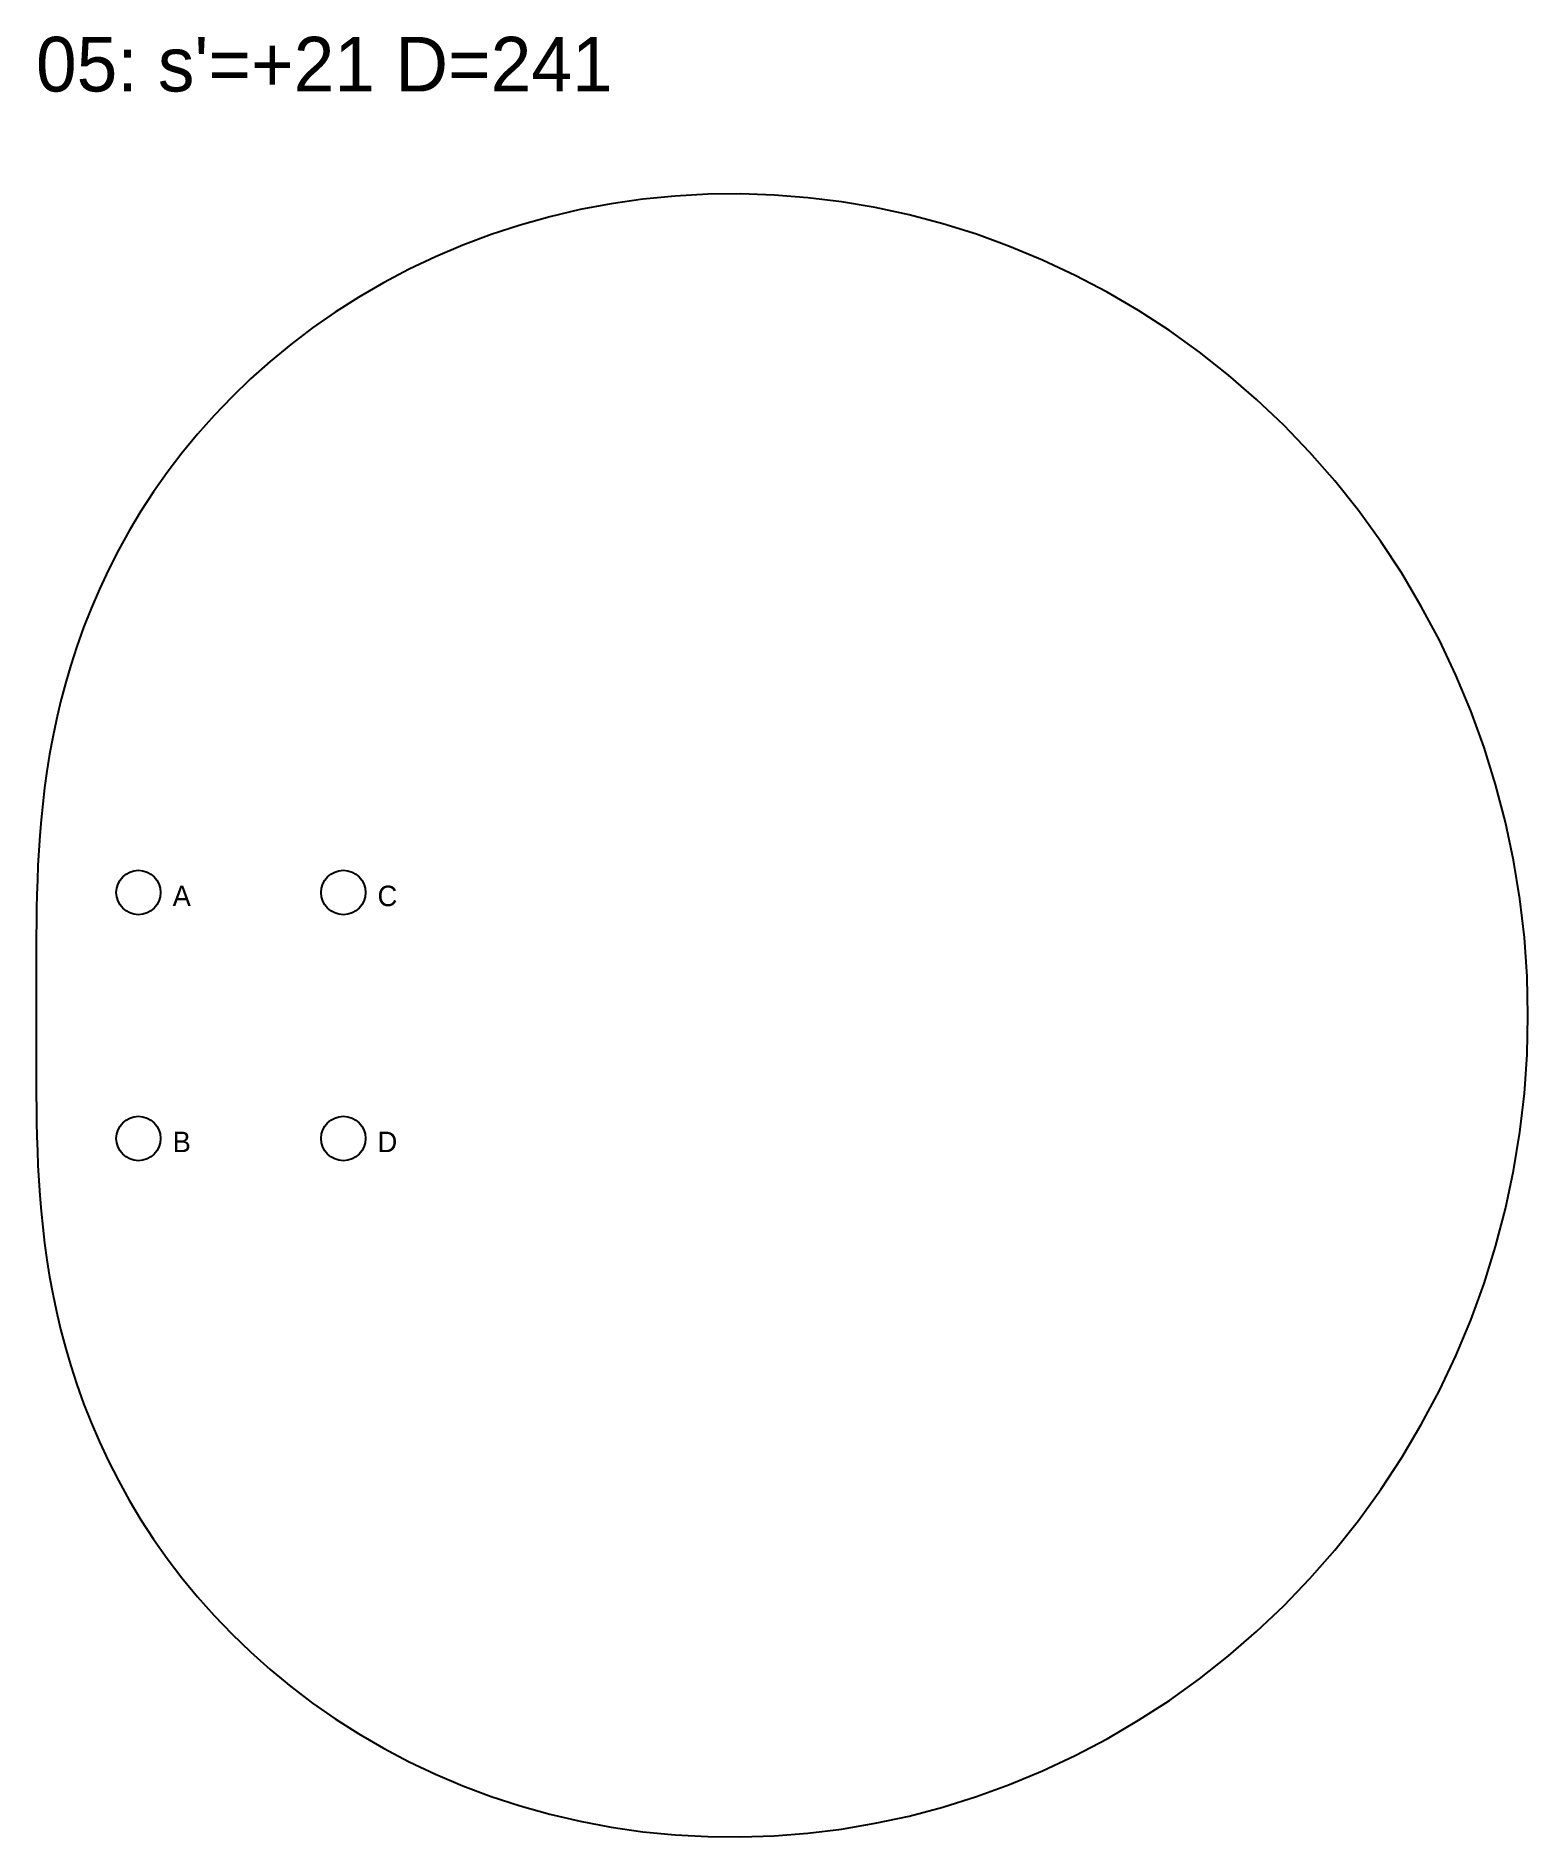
# Model space of a CAD drawing. Header units: millimetres. Extents: x 0 to 2007, y -5243 to 138.
# Drawn here: x 0 to 218.4, y -520.2 to -256.6 of the extents above; entities that cross this region are included whole.
import ezdxf

# ---------------------------------------------------------------- set-up
doc = ezdxf.new("R2010")
doc.units = ezdxf.units.MM
for name, color, linetype in [('DOWEL', 5, 'CONTINUOUS'), ('SLAB_05', 7, 'CONTINUOUS'), ('TEXT', 1, 'CONTINUOUS')]:
    doc.layers.add(name, color=color, linetype=linetype)

msp = doc.modelspace()

# ---------------------------------------------------------------- texts
at = {"layer": 'DOWEL'}
for s, p in [('A', (20, -384)), ('C', (50, -384)), ('B', (20, -420)), ('D', (50, -420))]:
    msp.add_text(s, height=3, dxfattribs=at).set_placement(p)
at = {"layer": 'TEXT'}
msp.add_text("05: s'=+21 D=241", height=8, dxfattribs=at).set_placement((0, -264.763))

# ---------------------------------------------------------------- linework, layer by layer
at = {"layer": 'DOWEL'}
for centre in [(15, -382), (45, -382), (15, -418), (45, -418)]:
    msp.add_circle(centre, 3.25, dxfattribs=at)
at = {"layer": 'SLAB_05'}
msp.add_lwpolyline([(218.444, -400), (218.311, -394.283), (217.912, -388.581), (217.249, -382.906), (216.323, -377.273), (215.138, -371.695), (213.696, -366.185), (212.003, -360.758), (210.064, -355.425), (207.883, -350.199), (205.469, -345.092), (202.827, -340.117), (199.966, -335.284), (196.895, -330.603), (193.623, -326.086), (190.158, -321.742), (186.512, -317.579), (182.694, -313.607), (178.717, -309.832), (174.59, -306.262), (170.327, -302.903), (165.938, -299.76), (161.437, -296.839), (156.835, -294.144), (152.146, -291.676), (147.381, -289.441), (142.554, -287.438), (137.678, -285.669), (132.764, -284.134), (127.825, -282.833), (122.875, -281.764), (117.924, -280.926), (112.985, -280.315), (108.07, -279.929), (103.19, -279.763), (98.355, -279.813), (93.577, -280.074), (88.866, -280.539), (84.23, -281.203), (79.68, -282.059), (75.224, -283.098), (70.869, -284.315), (66.624, -285.699), (62.496, -287.244), (58.489, -288.94), (54.611, -290.778), (50.866, -292.749), (47.258, -294.844), (43.791, -297.054), (40.468, -299.367), (37.291, -301.776), (34.263, -304.271), (31.384, -306.842), (28.654, -309.479), (26.074, -312.174), (23.643, -314.917), (21.359, -317.699), (19.221, -320.513), (17.226, -323.349), (15.371, -326.2), (13.653, -329.058), (12.068, -331.917), (10.612, -334.768), (9.28, -337.607), (8.067, -340.426), (6.968, -343.222), (5.979, -345.988), (5.092, -348.721), (4.302, -351.417), (3.603, -354.072), (2.989, -356.684), (2.454, -359.251), (1.992, -361.77), (1.596, -364.241), (1.261, -366.663), (0.98, -369.036), (0.748, -371.361), (0.559, -373.637), (0.408, -375.867), (0.29, -378.053), (0.199, -380.196), (0.131, -382.298), (0.082, -384.364), (0.048, -386.396), (0.026, -388.398), (0.013, -390.373), (0.005, -392.326), (0.002, -394.26), (0, -396.181), (0, -398.093), (0, -400), (0, -401.907), (0, -403.819), (0.002, -405.74), (0.005, -407.674), (0.013, -409.627), (0.026, -411.602), (0.048, -413.604), (0.082, -415.636), (0.131, -417.702), (0.199, -419.804), (0.29, -421.947), (0.408, -424.133), (0.559, -426.363), (0.748, -428.639), (0.98, -430.964), (1.261, -433.337), (1.596, -435.759), (1.992, -438.23), (2.454, -440.749), (2.989, -443.316), (3.603, -445.928), (4.302, -448.583), (5.092, -451.279), (5.979, -454.012), (6.968, -456.778), (8.067, -459.574), (9.28, -462.393), (10.612, -465.232), (12.068, -468.083), (13.653, -470.942), (15.371, -473.8), (17.226, -476.651), (19.221, -479.487), (21.359, -482.301), (23.643, -485.083), (26.074, -487.826), (28.654, -490.521), (31.384, -493.158), (34.263, -495.729), (37.291, -498.224), (40.468, -500.633), (43.791, -502.946), (47.258, -505.156), (50.866, -507.251), (54.611, -509.222), (58.489, -511.06), (62.496, -512.756), (66.624, -514.301), (70.869, -515.685), (75.224, -516.902), (79.68, -517.941), (84.23, -518.797), (88.866, -519.461), (93.577, -519.926), (98.355, -520.187), (103.19, -520.237), (108.07, -520.071), (112.985, -519.685), (117.924, -519.074), (122.875, -518.236), (127.825, -517.167), (132.764, -515.866), (137.678, -514.331), (142.554, -512.562), (147.381, -510.559), (152.146, -508.324), (156.835, -505.856), (161.437, -503.161), (165.938, -500.24), (170.327, -497.097), (174.59, -493.738), (178.717, -490.168), (182.694, -486.393), (186.512, -482.421), (190.158, -478.258), (193.623, -473.914), (196.895, -469.397), (199.966, -464.716), (202.827, -459.883), (205.469, -454.908), (207.883, -449.801), (210.064, -444.575), (212.003, -439.242), (213.696, -433.815), (215.138, -428.305), (216.323, -422.727), (217.249, -417.094), (217.912, -411.419), (218.311, -405.717)], close=True, dxfattribs=at)

msp.set_redraw_order([(e.dxf.handle, doc.entitydb.next_handle()) for e in msp.query("TEXT MTEXT ATTDEF DIMENSION ARC_DIMENSION")])  # texts and dimensions are drawn at this point

doc.saveas('drawing.dxf')
